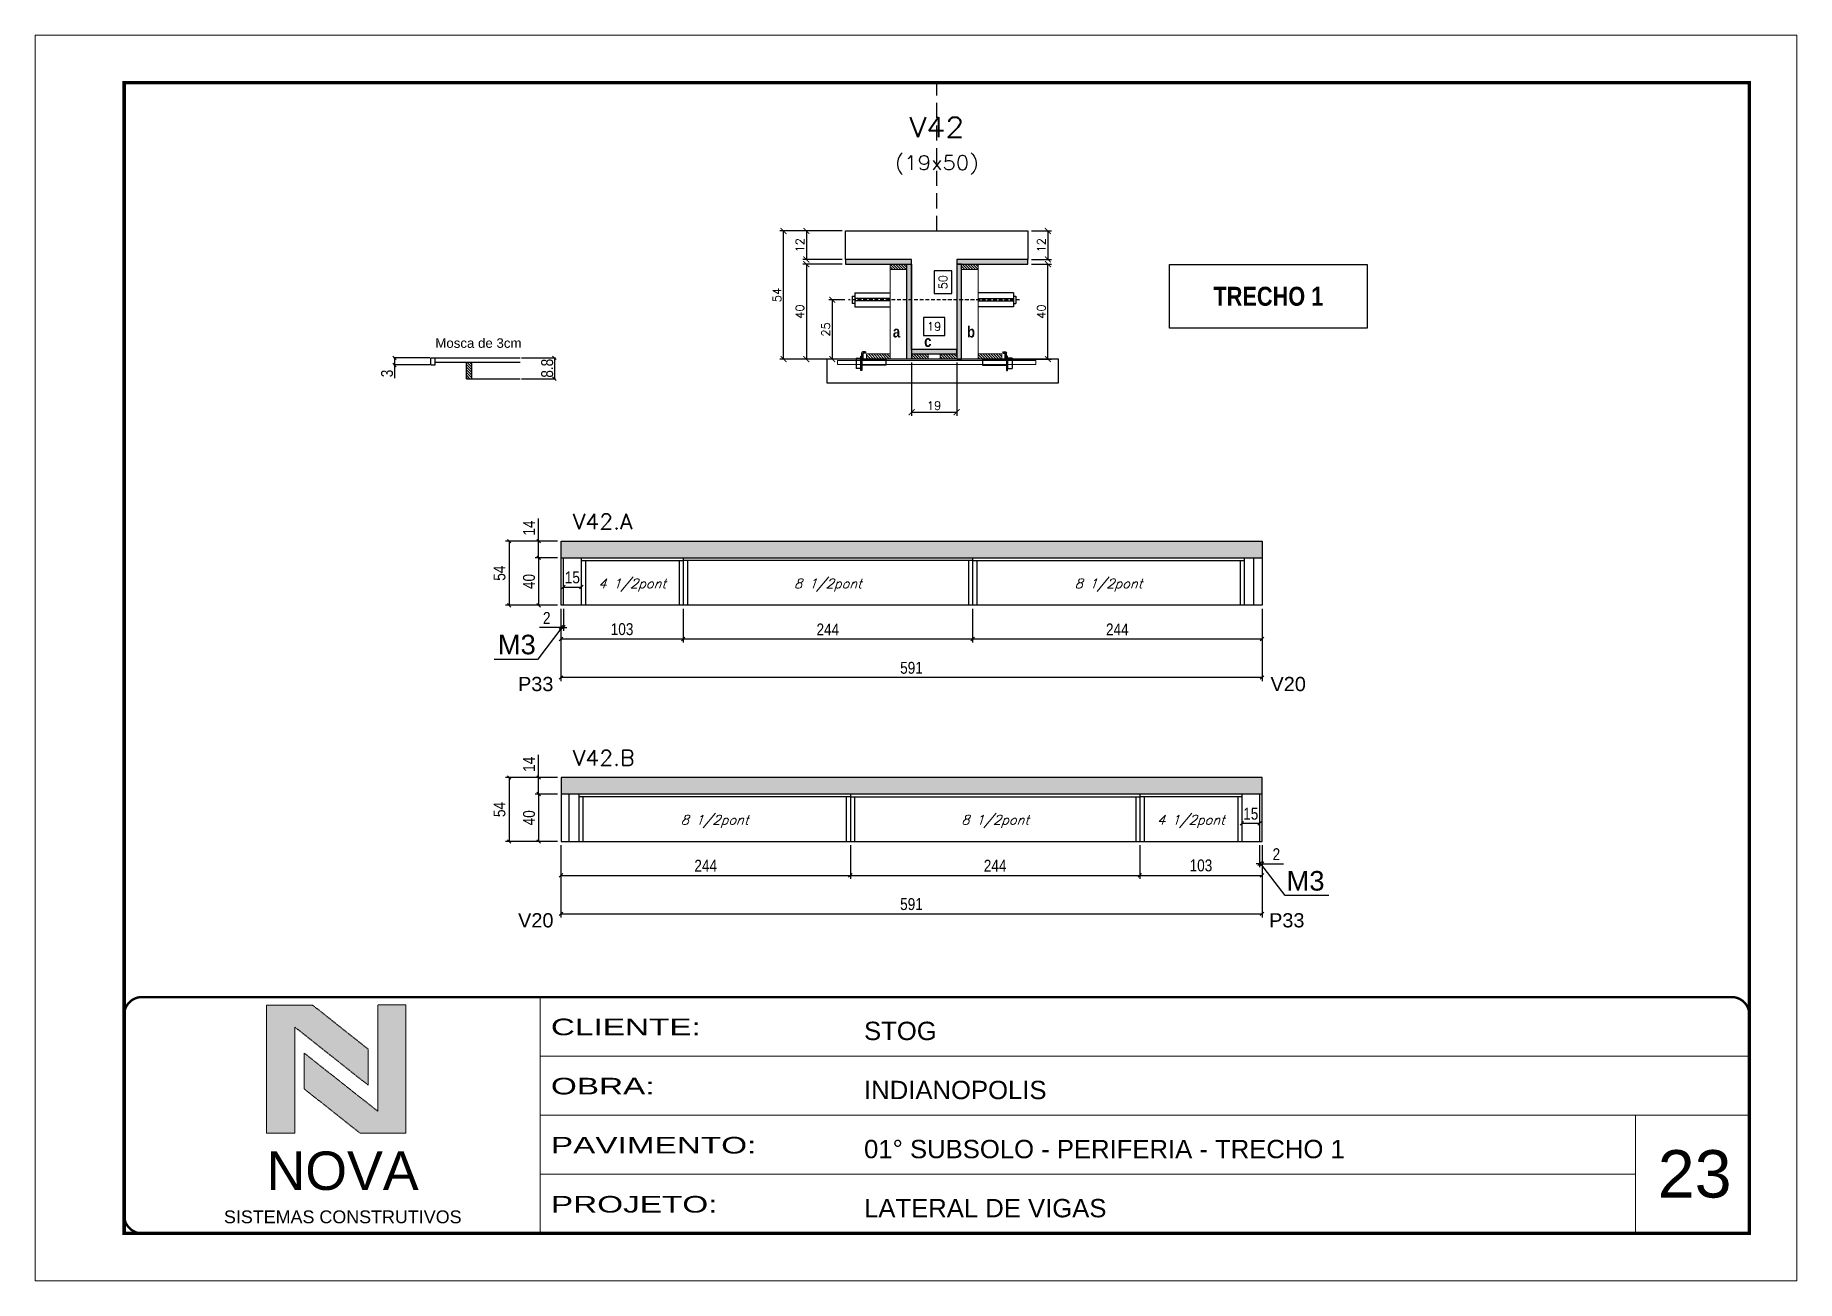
# Model space of a CAD drawing. Extents: x 0 to 6325, y 5574 to 19307.
# Drawn here: x 3170 to 4655, y 11317 to 12367 of the extents above; entities that cross this region are included whole.
import ezdxf
from ezdxf.enums import TextEntityAlignment as Align

# ---------------------------------------------------------------- set-up
doc = ezdxf.new("R2010")
doc.units = 0
for name, pattern in [('CONTINUO', [0]), ('DASHED', [0.75, 0.5, -0.25]), ('HIDDEN', [9.525, 6.35, -3.175])]:
    doc.linetypes.add(name, pattern=pattern)
for name, color, linetype in [('1', 1, 'Continuous'), ('5', 5, 'Continuous'), ('barrote', 251, 'Continuous'), ('COTA', 241, 'Continuous'), ('Cota Seção (2x)', 4, 'Continuous'), ('detalhes', 4, 'Continuous'), ('Hachura', 253, 'Continuous'), ('NOMENCLATURA', 7, 'Continuous'), ('Painéis', 200, 'Continuous'), ('presilha', 1, 'Continuous'), ('SARR_2.2x7', 40, 'Continuous'), ('SARR_3.5x7', 81, 'Continuous'), ('TENSOR', 3, 'Continuous'), ('texto', 7, 'Continuous'), ('Texto de Titulo', 7, 'Continuous'), ('Texto Qtd Sarr', 242, 'Continuous')]:
    doc.layers.add(name, color=color, linetype=linetype)
for name, color, linetype, lineweight in [('CARIMBO', 255, 'Continuous', 9), ('CARIMBO-LEGENDA', 75, 'Continuous', 15), ('CONCRETO', 251, 'Continuous', 25), ('Folhas', 255, 'Continuous', 9), ('Madeira', 126, 'Continuous', 18), ('SARRAFO DE PRESSAO', 251, 'DASHED', 9), ('SCO-___-LAJ', 2, 'Continuous', 0), ('Texto Seção', 7, 'Continuous', 15)]:
    doc.layers.add(name, color=color, linetype=linetype, lineweight=lineweight)
doc.styles.add('arial', font='arial.ttf')
doc.styles.add('COTA TECNICA', font='techl___.ttf', dxfattribs={"height": 10})
doc.styles.add('COTA TECNICA 2X', font='techl___.ttf', dxfattribs={"height": 10})
doc.styles.add('REGUA-120', font='ROMANS.shx', dxfattribs={"height": 15})
doc.styles.add('ROMANC', font='techb___.ttf', dxfattribs={"height": 2.5})
doc.styles.add('Romans', font='romans.shx')
doc.styles.get("Standard").update_dxf_attribs({"font": 'arial.ttf'})
doc.styles.add('TECNICA', font='techb___.ttf', dxfattribs={"height": 10})
doc.styles.add('Tecnologia', font='')
doc.styles.get('Tecnologia').set_extended_font_data('Forgotten Futurist')
doc.dimstyles.new('Cota Seção (2x)', dxfattribs={"dimtxt": 7, "dimasz": 5, "dimexe": 3, "dimexo": 3, "dimgap": 2, "dimtad": 3, "dimdec": 1, "dimlfac": 0.5, "dimzin": 12, "dimdsep": 46, "dimtxsty": 'Romans', "dimblk": 'ARCHTICK', "dimcen": 0, "dimclrd": 4, "dimclre": 4, "dimclrt": 1, "dimadec": 1, "dimazin": 3, "dimtfac": 1, "dimtdec": 1, "dimtmove": 0, "dimatfit": 3, "dimldrblk": 'OBLIQUE', "dimfxl": 1, "dimtolj": 1, "dimtzin": 12, "dimarcsym": 0})
doc.dimstyles.new('Cota Seção interna', dxfattribs={"dimtxt": 7, "dimasz": 6, "dimexe": 0.18, "dimexo": 2, "dimgap": -4, "dimtad": 3, "dimdec": 1, "dimlfac": 0.5, "dimzin": 12, "dimdsep": 46, "dimtxsty": 'Romans', "dimblk": 'ARCHTICK', "dimcen": 0.09, "dimse1": 1, "dimse2": 1, "dimsd1": 1, "dimsd2": 1, "dimclrd": 180, "dimclre": 5, "dimclrt": 1, "dimadec": 0, "dimazin": 3, "dimtfac": 1, "dimtdec": 1, "dimtofl": 0, "dimtmove": 0, "dimatfit": 3, "dimldrblk": 'ARCHTICK', "dimfxl": 1, "dimtolj": 1, "dimtzin": 0, "dimarcsym": 0})
doc.dimstyles.new('PAINEL', dxfattribs={"dimtxt": 10, "dimasz": 3, "dimexe": 3, "dimexo": 3, "dimgap": 3, "dimtad": 1, "dimdec": 1, "dimzin": 12, "dimdsep": 46, "dimtxsty": 'COTA TECNICA', "dimblk1": 'OBLIQUE', "dimblk2": 'OBLIQUE', "dimsah": 1, "dimcen": 0.9, "dimclrd": 4, "dimclre": 4, "dimclrt": 240, "dimadec": 1, "dimazin": 3, "dimtfac": 1, "dimtdec": 1, "dimtmove": 0, "dimatfit": 3, "dimfxl": 1, "dimtolj": 1, "dimtzin": 12, "dimarcsym": 0})
doc.dimstyles.new('SECAO', dxfattribs={"dimscale": 0.333333, "dimtxt": 5, "dimasz": 9, "dimexe": 3, "dimexo": 3, "dimgap": 3, "dimtad": 1, "dimdec": 1, "dimlfac": 0.5, "dimzin": 12, "dimdsep": 46, "dimtxsty": 'COTA TECNICA 2X', "dimblk1": 'OBLIQUE', "dimblk2": 'OBLIQUE', "dimsah": 1, "dimcen": 0.9, "dimclrd": 4, "dimclre": 4, "dimclrt": 240, "dimadec": 1, "dimazin": 3, "dimtfac": 1, "dimtdec": 1, "dimtmove": 0, "dimatfit": 3, "dimfxl": 1, "dimtolj": 1, "dimtzin": 12, "dimarcsym": 0})
pattern_1 = [(315, (26865.4202, 3864.4807), (1.12253202, 1.12253202), [])]

msp = doc.modelspace()

# ---------------------------------------------------------------- texts
at = {"layer": '5', "linetype": 'Continuous'}
for s, rotation, p in [('P33', 0.00004, (3577, 11814.21)), ('V20', 359.99996, (4211.34, 11814.21)), ('V20', 0.00004, (3577.06, 11615.01)), ('P33', 359.99996, (4210.14, 11615.01))]:
    msp.add_text(s, height=12, rotation=rotation, dxfattribs=at).set_placement(p)
at = {"layer": 'CARIMBO', "style": 'arial'}
msp.add_text('23', height=40, dxfattribs=at).set_placement((4537.86, 11387.27))
at = {"layer": 'detalhes', "style": 'TECNICA'}
for s, p in [('a', (3892.97, 12112.33)), ('b', (3955.51, 12112.31)), ('c', (3919.4, 12104.36))]:
    msp.add_text(s, height=9.6, dxfattribs=at).set_placement(p)
at = {"layer": 'NOMENCLATURA', "style": 'arial'}
msp.add_text('Mosca de 3cm', height=8, dxfattribs=at).set_placement((3507.28, 12103.6))
at = {"layer": 'NOMENCLATURA', "linetype": 'Continuous'}
for p in [(3559.93, 11845.24), (4224.88, 11646.04)]:
    msp.add_text('M3', height=16.5, dxfattribs=at).set_placement(p)
at = {"layer": 'NOMENCLATURA', "color": 2, "insert": (4209.56, 12146.96), "char_height": 16, "attachment_point": 5, "style": 'ROMANC'}
msp.add_mtext('TRECHO 1', dxfattribs=at)
at = {"layer": 'texto', "color": 2, "char_height": 8, "attachment_point": 5, "style": 'Romans'}
for s, insert in [('{\\Q19;\\C256;4 1/2pont}', (3673.25, 11903.6)), ('{\\Q19;\\C256;8 1/2pont}', (3838.25, 11903.6)), ('{\\Q19;\\C256;8 1/2pont}', (4074.75, 11903.6)), ('{\\Q19;\\C256;8 1/2pont}', (3742.75, 11704.39)), ('{\\Q19;\\C256;8 1/2pont}', (3979.25, 11704.39)), ('{\\Q19;\\C256;4 1/2pont}', (4144.25, 11704.39))]:
    msp.add_mtext(s, dxfattribs=dict(at, insert=insert))
at = {"layer": 'Texto Seção', "style": 'REGUA-120', "width": 1.05}
for s, p in [('V42.A', (3623.25, 11950.6)), ('V42.B', (3623.25, 11751.39))]:
    msp.add_text(s, height=13, dxfattribs=at).set_placement(p)

# ---------------------------------------------------------------- blocks, each defined once
blk = doc.blocks.new('A$C64660E27')
at = {"layer": 'COTA', "true_color": 0x1a1a1a}
h = blk.add_hatch(color=250, dxfattribs=at)
h.dxf.hatch_style = 1
h.paths.add_polyline_path([(185.4, -11.6), (142.4, -11.6), (142.4, -131.6), (168.8, -131.6), (168.8, -32.2), (237.7, -86.7), (237.7, -53)])
at = {"layer": 'COTA'}
h = blk.add_hatch(color=20, dxfattribs=at)
h.dxf.hatch_style = 1
h.paths.add_polyline_path([(273, -11.4), (246.6, -11.4), (246.6, -111.1), (177.7, -56.6), (177.7, -90.2), (230, -131.6), (273, -131.6)])
for p, q in [((142.4, -131.6), (142.4, -11.6)), ((142.4, -11.6), (185.4, -11.6)), ((185.4, -11.6), (237.7, -53)), ((273, -11.4), (246.6, -11.4)), ((246.6, -111.1), (246.6, -11.4)), ((273, -11.4), (273, -131.6)), ((168.8, -32.2), (237.7, -86.7)), ((168.8, -131.6), (168.8, -32.2)), ((246.6, -111.1), (177.7, -56.6)), ((177.7, -90.2), (177.7, -56.6)), ((237.7, -86.7), (237.7, -53)), ((230, -131.6), (177.7, -90.2)), ((142.4, -131.6), (168.8, -131.6)), ((273, -131.6), (230, -131.6))]:
    blk.add_line(p, q)
at = {"layer": 'CARIMBO-LEGENDA', "color": 7, "linetype": 'Continuous', "ltscale": 100, "style": 'arial'}
blk.add_text('NOVA', height=36, dxfattribs=at).set_placement((142.4, -184.8))
at = {"layer": 'CARIMBO-LEGENDA', "color": 7, "linetype": 'Continuous', "style": 'arial'}
blk.add_text('SISTEMAS CONSTRUTIVOS', height=12, dxfattribs=at).set_placement((102.5, -216))
blk = doc.blocks.new('9999999999')
at = {"color": 30, "linetype": 'CONTINUO'}
for p, q in [((98564.6, 34230.2), (98564.6, 34429.4)), ((98564.6, 34379.6), (99584, 34379.6)), ((98564.6, 34329.8), (99488, 34329.8)), ((99584, 34329.8), (99488, 34329.8)), ((99488, 34329.8), (99488, 34230.2)), ((98564.6, 34280), (99488, 34280))]:
    blk.add_line(p, q, dxfattribs=at)
at = {"color": 30, "linetype": 'CONTINUO', "const_width": 2}
blk.add_lwpolyline([(99584, 34230.2), (99584, 34414.4, 0.414214), (99569, 34429.4), (98229, 34429.4, 0.414214), (98214, 34414.4), (98214, 34245.2, 0.414214), (98229, 34230.2), (99584, 34230.2)], format="xyb", dxfattribs=at)
at = {"layer": 'Folhas'}
blk.add_lwpolyline([(98139, 34190.2), (99624, 34190.2), (99624, 35240.2), (98139, 35240.2)], close=True, dxfattribs=at)
at = {"layer": 'Folhas', "color": 30, "const_width": 3}
blk.add_lwpolyline([(98214, 34230.2), (99584, 34230.2), (99584, 35200.2), (98214, 35200.2)], close=True, dxfattribs=at)
at = {"xscale": 0.9, "yscale": 0.9, "zscale": 0.9}
blk.add_blockref('A$C64660E27', (98205.8, 34433.1), dxfattribs=at)
at = {"color": 7, "linetype": 'Continuous', "ltscale": 5, "style": 'arial'}
for s, height, p in [('STOG', 15.48, (98837.7, 34393.1)), ('INDIANOPOLIS', 15.483, (98837.7, 34343.3)), ('01° SUBSOLO - PERIFERIA - TRECHO 1', 15.483, (98837.7, 34293.5)), ('LATERAL DE VIGAS', 15.483, (98837.7, 34243.7))]:
    blk.add_text(s, height=height, dxfattribs=at).set_placement(p)
at = {"layer": 'Folhas', "color": 7, "style": 'Tecnologia', "width": 1.5}
for s, p in [('CLIENTE:', (98573.7, 34397.2)), ('OBRA:', (98573.7, 34347.3)), ('PAVIMENTO:', (98573.7, 34297.5)), ('PROJETO:', (98573.7, 34247.7))]:
    blk.add_text(s, height=14, dxfattribs=at).set_placement(p)
blk = doc.blocks.new('titulo1')
at = {"layer": 'Defpoints', "color": 252, "linetype": 'HIDDEN', "ltscale": 2}
blk.add_line((0, 0), (0, 125), dxfattribs=at)
at = {"layer": 'Defpoints', "style": 'Romans', "oblique": 15}
blk.add_attdef('FOLHA', text='', height=10, dxfattribs=at).set_placement((0, 15.6), align=Align.MIDDLE_CENTER)
at = {"layer": 'Texto Qtd Sarr', "color": 3, "style": 'Romans', "oblique": 15}
for tag, height, p in [('TITULO', 17, (0, 71.4)), ('SEÇÃO', 12, (0, 41.5))]:
    blk.add_attdef(tag, text='', height=height, dxfattribs=at).set_placement(p, align=Align.MIDDLE_CENTER)
blk = doc.blocks.new('_ArchTick')
at = {"color": 0, "linetype": 'ByBlock', "const_width": 0.15}
blk.add_lwpolyline([(-0.5, -0.5), (0.5, 0.5)], dxfattribs=at)
blk = doc.blocks.new('*D3340')
at = {"layer": 'COTA', "color": 4, "lineweight": -2, "transparency": 16777216}
for p, q in [((4009.8, 12202.1), (4026.7, 12202.1)), ((4023.7, 12202.1), (4023.7, 12178.1)), ((4009.8, 12178.1), (4026.7, 12178.1))]:
    blk.add_line(p, q, dxfattribs=at)
at = {"layer": 'Defpoints', "color": 0, "transparency": 16777216}
for p in [(4006.8, 12202.1), (4006.8, 12178.1), (4023.7, 12178.1)]:
    blk.add_point(p, dxfattribs=at)
at = {"layer": 'COTA', "color": 4, "lineweight": -2, "transparency": 16777216, "xscale": 5, "yscale": 5, "zscale": 5}
for p, rotation in [((4023.7, 12202.1), 90), ((4023.7, 12178.1), 270)]:
    blk.add_blockref('_ArchTick', p, dxfattribs=dict(at, rotation=rotation))
at = {"layer": 'COTA', "color": 1, "transparency": 16777216, "insert": (4018.2, 12190.1), "char_height": 7, "attachment_point": 5, "rotation": 90, "style": 'Romans'}
blk.add_mtext('\\A1;12', dxfattribs=at)
blk = doc.blocks.new('_Oblique')
at = {"layer": '1', "color": 0, "lineweight": -2}
blk.add_line((-0.5, -0.5), (0.5, 0.5), dxfattribs=at)
blk = doc.blocks.new('*D3341')
at = {"layer": 'COTA', "color": 4, "lineweight": -2, "transparency": 16777216}
for p, q in [((3850.2, 12202.1), (3797.8, 12202.1)), ((3800.8, 12094.1), (3800.8, 12202.1)), ((3872.2, 12094.1), (3797.8, 12094.1))]:
    blk.add_line(p, q, dxfattribs=at)
at = {"layer": 'Defpoints', "color": 0, "transparency": 16777216}
for p in [(3800.8, 12202.1), (3853.2, 12202.1), (3875.2, 12094.1)]:
    blk.add_point(p, dxfattribs=at)
at = {"layer": 'COTA', "color": 4, "lineweight": -2, "transparency": 16777216, "xscale": 5, "yscale": 5, "zscale": 5}
for p, rotation in [((3800.8, 12202.1), 90), ((3800.8, 12094.1), 270)]:
    blk.add_blockref('_ArchTick', p, dxfattribs=dict(at, rotation=rotation))
at = {"layer": 'COTA', "color": 1, "transparency": 16777216, "insert": (3795.3, 12148.1), "char_height": 7, "attachment_point": 5, "rotation": 90, "style": 'Romans'}
blk.add_mtext('\\A1;54', dxfattribs=at)
blk = doc.blocks.new('*D3342')
at = {"layer": 'COTA', "color": 4, "lineweight": -2, "transparency": 16777216}
for p, q in [((4009.8, 12174.1), (4026.7, 12174.1)), ((4023.7, 12094.1), (4023.7, 12174.1)), ((3983.4, 12094.1), (4026.7, 12094.1))]:
    blk.add_line(p, q, dxfattribs=at)
at = {"layer": 'Defpoints', "color": 0, "transparency": 16777216}
for p in [(4006.8, 12174.1), (4023.7, 12174.1), (3980.4, 12094.1)]:
    blk.add_point(p, dxfattribs=at)
at = {"layer": 'COTA', "color": 4, "lineweight": -2, "transparency": 16777216, "xscale": 5, "yscale": 5, "zscale": 5}
for p, rotation in [((4023.7, 12174.1), 90), ((4023.7, 12094.1), 270)]:
    blk.add_blockref('_ArchTick', p, dxfattribs=dict(at, rotation=rotation))
at = {"layer": 'COTA', "color": 1, "transparency": 16777216, "insert": (4018.2, 12134.1), "char_height": 7, "attachment_point": 5, "rotation": 90, "style": 'Romans'}
blk.add_mtext('\\A1;40', dxfattribs=at)
blk = doc.blocks.new('*D3343')
at = {"layer": 'Cota Seção (2x)', "color": 180, "lineweight": -2, "transparency": 16777216}
for p, q in [((3942.8, 12168.6), (3927.8, 12168.6)), ((3927.8, 12168.6), (3927.8, 12149.3)), ((3942.8, 12149.3), (3942.8, 12168.6)), ((3927.8, 12149.3), (3942.8, 12149.3))]:
    blk.add_line(p, q, dxfattribs=at)
at = {"layer": 'Defpoints', "color": 0, "transparency": 16777216}
for p in [(3946.8, 12202.1), (3957.8, 12202.1), (3957.8, 12102.1)]:
    blk.add_point(p, dxfattribs=at)
at = {"layer": 'Cota Seção (2x)', "color": 1, "transparency": 16777216, "insert": (3935.3, 12158.9), "char_height": 7, "attachment_point": 5, "rotation": 90, "style": 'Romans'}
blk.add_mtext('\\A1;50', dxfattribs=at)
blk = doc.blocks.new('*D3344')
at = {"layer": 'COTA', "color": 4, "lineweight": -2, "transparency": 16777216}
for p, q in [((3850.2, 12202.1), (3817.1, 12202.1)), ((3820.1, 12202.1), (3820.1, 12178.1)), ((3850.2, 12178.1), (3817.1, 12178.1))]:
    blk.add_line(p, q, dxfattribs=at)
at = {"layer": 'Defpoints', "color": 0, "transparency": 16777216}
for p in [(3853.2, 12202.1), (3820.1, 12178.1), (3853.2, 12178.1)]:
    blk.add_point(p, dxfattribs=at)
at = {"layer": 'COTA', "color": 4, "lineweight": -2, "transparency": 16777216, "xscale": 5, "yscale": 5, "zscale": 5}
for p, rotation in [((3820.1, 12202.1), 90), ((3820.1, 12178.1), 270)]:
    blk.add_blockref('_ArchTick', p, dxfattribs=dict(at, rotation=rotation))
at = {"layer": 'COTA', "color": 1, "transparency": 16777216, "insert": (3814.6, 12190.1), "char_height": 7, "attachment_point": 5, "rotation": 90, "style": 'Romans'}
blk.add_mtext('\\A1;12', dxfattribs=at)
blk = doc.blocks.new('*D3345')
at = {"layer": 'COTA', "color": 4, "lineweight": -2, "transparency": 16777216}
for p, q in [((3850.2, 12174.1), (3817.1, 12174.1)), ((3820.1, 12174.1), (3820.1, 12094.1)), ((3872.2, 12094.1), (3817.1, 12094.1))]:
    blk.add_line(p, q, dxfattribs=at)
at = {"layer": 'Defpoints', "color": 0, "transparency": 16777216}
for p in [(3853.2, 12174.1), (3820.1, 12094.1), (3875.2, 12094.1)]:
    blk.add_point(p, dxfattribs=at)
at = {"layer": 'COTA', "color": 4, "lineweight": -2, "transparency": 16777216, "xscale": 5, "yscale": 5, "zscale": 5}
for p, rotation in [((3820.1, 12174.1), 90), ((3820.1, 12094.1), 270)]:
    blk.add_blockref('_ArchTick', p, dxfattribs=dict(at, rotation=rotation))
at = {"layer": 'COTA', "color": 1, "transparency": 16777216, "insert": (3814.6, 12134.1), "char_height": 7, "attachment_point": 5, "rotation": 90, "style": 'Romans'}
blk.add_mtext('\\A1;40', dxfattribs=at)
blk = doc.blocks.new('PRESILHA METÁLICA 1')
at = {"layer": 'presilha'}
for p, q in [((0, 13), (6, 13)), ((0, 13), (0, 0)), ((6, 0), (0, 0)), ((6, 15.5), (7.5, 15.5)), ((6, -2.5), (6, 15.5)), ((6, 13), (6, 0)), ((7.5, 10.6), (7.5, 19.9)), ((7.5, 15.5), (7.5, -2.5)), ((37.5, 4.1), (7.5, 4.1)), ((12, 21), (8.6, 21)), ((9, 11.6), (9, 18.9)), ((12, 19.5), (9.6, 19.5)), ((37.5, 11), (9.6, 11)), ((12, 21), (12, 19.5)), ((37.5, 11), (37.5, 4.1)), ((7.5, -2.5), (6, -2.5))]:
    blk.add_line(p, q, dxfattribs=at)
for centre, radius, start, end in [((8.6, 19.9), 1.14, 90, 180), ((9.6, 18.9), 0.57, 90, 180), ((9.6, 11.6), 0.57, 180, 270)]:
    blk.add_arc(centre, radius, start, end, dxfattribs=at)
blk = doc.blocks.new('*D3346')
at = {"layer": 'COTA', "color": 4, "lineweight": -2, "transparency": 16777216}
for p, q in [((3908.8, 12091.1), (3908.8, 12046.4)), ((3946.8, 12091.1), (3946.8, 12046.4)), ((3908.8, 12049.4), (3946.8, 12049.4))]:
    blk.add_line(p, q, dxfattribs=at)
at = {"layer": 'Defpoints', "color": 0, "transparency": 16777216}
for p in [(3908.8, 12094.1), (3946.8, 12094.1), (3946.8, 12049.4)]:
    blk.add_point(p, dxfattribs=at)
at = {"layer": 'COTA', "color": 4, "lineweight": -2, "transparency": 16777216, "xscale": 5, "yscale": 5, "zscale": 5, "rotation": 180}
blk.add_blockref('_ArchTick', (3908.8, 12049.4), dxfattribs=at)
at = {"layer": 'COTA', "color": 4, "lineweight": -2, "transparency": 16777216, "xscale": 5, "yscale": 5, "zscale": 5}
blk.add_blockref('_ArchTick', (3946.8, 12049.4), dxfattribs=at)
at = {"layer": 'COTA', "color": 1, "transparency": 16777216, "insert": (3927.8, 12054.9), "char_height": 7, "attachment_point": 5, "style": 'Romans'}
blk.add_mtext('\\A1;19', dxfattribs=at)
blk = doc.blocks.new('*D3086')
at = {"layer": 'Cota Seção (2x)', "color": 180, "lineweight": -2, "transparency": 16777216}
for p, q in [((3936.8, 12129.1), (3918.8, 12129.1)), ((3918.8, 12129.1), (3918.8, 12114.1)), ((3936.8, 12114.1), (3936.8, 12129.1)), ((3918.8, 12114.1), (3936.8, 12114.1))]:
    blk.add_line(p, q, dxfattribs=at)
at = {"layer": 'Defpoints', "color": 0, "transparency": 16777216}
for p in [(3946.8, 12110.1), (3908.8, 12094.1), (3946.8, 12094.1)]:
    blk.add_point(p, dxfattribs=at)
at = {"layer": 'Cota Seção (2x)', "color": 1, "transparency": 16777216, "insert": (3927.8, 12121.6), "char_height": 7, "attachment_point": 5, "style": 'Romans'}
blk.add_mtext('\\A1;19', dxfattribs=at)
blk = doc.blocks.new('*D3087')
at = {"layer": 'COTA', "color": 4, "lineweight": -2, "transparency": 16777216}
for p, q in [((3613.2, 11883.6), (3613.2, 11822.7)), ((4204.2, 11883.6), (4204.2, 11822.7)), ((4204.2, 11825.7), (3613.2, 11825.7))]:
    blk.add_line(p, q, dxfattribs=at)
at = {"layer": 'Defpoints', "color": 0, "transparency": 16777216}
for p in [(3613.2, 11886.6), (4204.2, 11886.6), (3613.2, 11825.7)]:
    blk.add_point(p, dxfattribs=at)
at = {"layer": 'COTA', "color": 4, "lineweight": -2, "transparency": 16777216, "xscale": 3, "yscale": 3, "zscale": 3, "rotation": 180}
blk.add_blockref('_Oblique', (3613.2, 11825.7), dxfattribs=at)
at = {"layer": 'COTA', "color": 4, "lineweight": -2, "transparency": 16777216, "xscale": 3, "yscale": 3, "zscale": 3}
blk.add_blockref('_Oblique', (4204.2, 11825.7), dxfattribs=at)
at = {"layer": 'COTA', "color": 240, "transparency": 16777216, "insert": (3908.7, 11833.8), "char_height": 10, "attachment_point": 5, "style": 'COTA TECNICA'}
blk.add_mtext('\\A1;591', dxfattribs=at)
blk = doc.blocks.new('*D4266')
at = {"layer": 'COTA', "color": 4, "lineweight": -2, "transparency": 16777216}
for p, q in [((3960.2, 11883.6), (3960.2, 11855.1)), ((4204.2, 11883.6), (4204.2, 11855.1)), ((4204.2, 11858.1), (3960.2, 11858.1))]:
    blk.add_line(p, q, dxfattribs=at)
at = {"layer": 'Defpoints', "color": 0, "transparency": 16777216}
for p in [(3960.2, 11886.6), (4204.2, 11886.6), (3960.2, 11858.1)]:
    blk.add_point(p, dxfattribs=at)
at = {"layer": 'COTA', "color": 4, "lineweight": -2, "transparency": 16777216, "xscale": 3, "yscale": 3, "zscale": 3, "rotation": 180}
blk.add_blockref('_Oblique', (3960.2, 11858.1), dxfattribs=at)
at = {"layer": 'COTA', "color": 4, "lineweight": -2, "transparency": 16777216, "xscale": 3, "yscale": 3, "zscale": 3}
blk.add_blockref('_Oblique', (4204.2, 11858.1), dxfattribs=at)
at = {"layer": 'COTA', "color": 240, "transparency": 16777216, "insert": (4082.2, 11866.2), "char_height": 10, "attachment_point": 5, "style": 'COTA TECNICA'}
blk.add_mtext('\\A1;244', dxfattribs=at)
blk = doc.blocks.new('*D4267')
at = {"layer": 'COTA', "color": 4, "lineweight": -2, "transparency": 16777216}
for p, q in [((3716.2, 11883.6), (3716.2, 11855.1)), ((3960.2, 11883.6), (3960.2, 11855.1)), ((3960.2, 11858.1), (3716.2, 11858.1))]:
    blk.add_line(p, q, dxfattribs=at)
at = {"layer": 'Defpoints', "color": 0, "transparency": 16777216}
for p in [(3716.2, 11886.6), (3960.2, 11886.6), (3716.2, 11858.1)]:
    blk.add_point(p, dxfattribs=at)
at = {"layer": 'COTA', "color": 4, "lineweight": -2, "transparency": 16777216, "xscale": 3, "yscale": 3, "zscale": 3, "rotation": 180}
blk.add_blockref('_Oblique', (3716.2, 11858.1), dxfattribs=at)
at = {"layer": 'COTA', "color": 4, "lineweight": -2, "transparency": 16777216, "xscale": 3, "yscale": 3, "zscale": 3}
blk.add_blockref('_Oblique', (3960.2, 11858.1), dxfattribs=at)
at = {"layer": 'COTA', "color": 240, "transparency": 16777216, "insert": (3838.2, 11866.2), "char_height": 10, "attachment_point": 5, "style": 'COTA TECNICA'}
blk.add_mtext('\\A1;244', dxfattribs=at)
blk = doc.blocks.new('*D3088')
at = {"layer": 'COTA', "color": 4, "lineweight": -2, "transparency": 16777216}
for p, q in [((3613.2, 11883.6), (3613.2, 11855.1)), ((3716.2, 11883.6), (3716.2, 11855.1)), ((3716.2, 11858.1), (3613.2, 11858.1))]:
    blk.add_line(p, q, dxfattribs=at)
at = {"layer": 'Defpoints', "color": 0, "transparency": 16777216}
for p in [(3613.2, 11886.6), (3716.2, 11886.6), (3613.2, 11858.1)]:
    blk.add_point(p, dxfattribs=at)
at = {"layer": 'COTA', "color": 4, "lineweight": -2, "transparency": 16777216, "xscale": 3, "yscale": 3, "zscale": 3, "rotation": 180}
blk.add_blockref('_Oblique', (3613.2, 11858.1), dxfattribs=at)
at = {"layer": 'COTA', "color": 4, "lineweight": -2, "transparency": 16777216, "xscale": 3, "yscale": 3, "zscale": 3}
blk.add_blockref('_Oblique', (3716.2, 11858.1), dxfattribs=at)
at = {"layer": 'COTA', "color": 240, "transparency": 16777216, "insert": (3664.7, 11866.4), "char_height": 10, "attachment_point": 5, "style": 'COTA TECNICA'}
blk.add_mtext('\\A1;103', dxfattribs=at)
blk = doc.blocks.new('*D4268')
at = {"layer": 'COTA', "color": 4, "lineweight": -2, "transparency": 16777216}
for p, q in [((3610.2, 11926.6), (3591.4, 11926.6)), ((3594.4, 11926.6), (3594.4, 11886.6)), ((3610.2, 11886.6), (3591.4, 11886.6))]:
    blk.add_line(p, q, dxfattribs=at)
at = {"layer": 'Defpoints', "color": 0, "transparency": 16777216}
for p in [(3613.2, 11926.6), (3594.4, 11886.6), (3613.2, 11886.6)]:
    blk.add_point(p, dxfattribs=at)
at = {"layer": 'COTA', "color": 4, "lineweight": -2, "transparency": 16777216, "xscale": 3, "yscale": 3, "zscale": 3}
for p, rotation in [((3594.4, 11926.6), 90), ((3594.4, 11886.6), 270)]:
    blk.add_blockref('_Oblique', p, dxfattribs=dict(at, rotation=rotation))
at = {"layer": 'COTA', "color": 240, "transparency": 16777216, "insert": (3586.3, 11906.6), "char_height": 10, "attachment_point": 5, "rotation": 90, "style": 'COTA TECNICA'}
blk.add_mtext('\\A1;40', dxfattribs=at)
blk = doc.blocks.new('*D4269')
at = {"layer": 'COTA', "color": 4, "lineweight": -2, "transparency": 16777216}
for p, q in [((3594.4, 11940.6), (3594.4, 11959.7)), ((3610.2, 11940.6), (3591.4, 11940.6)), ((3594.4, 11926.6), (3594.4, 11940.6)), ((3610.2, 11926.6), (3591.4, 11926.6))]:
    blk.add_line(p, q, dxfattribs=at)
at = {"layer": 'Defpoints', "color": 0, "transparency": 16777216}
for p in [(3594.4, 11940.6), (3613.2, 11940.6), (3613.2, 11926.6)]:
    blk.add_point(p, dxfattribs=at)
at = {"layer": 'COTA', "color": 4, "lineweight": -2, "transparency": 16777216, "xscale": 3, "yscale": 3, "zscale": 3}
for p, rotation in [((3594.4, 11940.6), 90), ((3594.4, 11926.6), 270)]:
    blk.add_blockref('_Oblique', p, dxfattribs=dict(at, rotation=rotation))
at = {"layer": 'COTA', "color": 240, "transparency": 16777216, "insert": (3586.3, 11951.7), "char_height": 10, "attachment_point": 5, "rotation": 90, "style": 'COTA TECNICA'}
blk.add_mtext('\\A1;14', dxfattribs=at)
blk = doc.blocks.new('*D3089')
at = {"layer": 'COTA', "color": 4, "lineweight": -2, "transparency": 16777216}
for p, q in [((3610.2, 11940.6), (3566.5, 11940.6)), ((3569.5, 11940.6), (3569.5, 11886.6)), ((3610.2, 11886.6), (3566.5, 11886.6))]:
    blk.add_line(p, q, dxfattribs=at)
at = {"layer": 'Defpoints', "color": 0, "transparency": 16777216}
for p in [(3613.2, 11940.6), (3569.5, 11886.6), (3613.2, 11886.6)]:
    blk.add_point(p, dxfattribs=at)
at = {"layer": 'COTA', "color": 4, "lineweight": -2, "transparency": 16777216, "xscale": 3, "yscale": 3, "zscale": 3}
for p, rotation in [((3569.5, 11940.6), 90), ((3569.5, 11886.6), 270)]:
    blk.add_blockref('_Oblique', p, dxfattribs=dict(at, rotation=rotation))
at = {"layer": 'COTA', "color": 240, "transparency": 16777216, "insert": (3561.4, 11913.6), "char_height": 10, "attachment_point": 5, "rotation": 90, "style": 'COTA TECNICA'}
blk.add_mtext('\\A1;54', dxfattribs=at)
blk = doc.blocks.new('*D4276')
at = {"layer": 'COTA', "color": 4, "lineweight": -2, "transparency": 16777216}
for p, q in [((3579.8, 12095.2), (3608.7, 12095.2)), ((3607.7, 12095.2), (3607.7, 12077.6)), ((3579.8, 12077.6), (3608.7, 12077.6))]:
    blk.add_line(p, q, dxfattribs=at)
at = {"layer": 'Defpoints', "color": 0, "transparency": 16777216}
for p in [(3578.8, 12095.2), (3578.8, 12077.6), (3607.7, 12077.6)]:
    blk.add_point(p, dxfattribs=at)
at = {"layer": 'COTA', "color": 4, "lineweight": -2, "transparency": 16777216, "xscale": 3, "yscale": 3, "zscale": 3}
for p, rotation in [((3607.7, 12095.2), 90), ((3607.7, 12077.6), 270)]:
    blk.add_blockref('_Oblique', p, dxfattribs=dict(at, rotation=rotation))
at = {"layer": 'COTA', "color": 240, "transparency": 16777216, "insert": (3601.6, 12086.4), "char_height": 10, "attachment_point": 5, "rotation": 90, "style": 'COTA TECNICA 2X'}
blk.add_mtext('\\A1;8.8', dxfattribs=at)
blk = doc.blocks.new('*D4277')
at = {"layer": 'COTA', "color": 4, "lineweight": -2, "transparency": 16777216}
for p, q in [((3502.6, 12095.2), (3471.9, 12095.2)), ((3502.6, 12089.2), (3471.9, 12089.2)), ((3472.9, 12095.2), (3472.9, 12089.2)), ((3472.9, 12089.2), (3472.9, 12077.9))]:
    blk.add_line(p, q, dxfattribs=at)
at = {"layer": 'Defpoints', "color": 0, "transparency": 16777216}
for p in [(3472.9, 12089.2), (3503.6, 12095.2), (3503.6, 12089.2)]:
    blk.add_point(p, dxfattribs=at)
at = {"layer": 'COTA', "color": 4, "lineweight": -2, "transparency": 16777216, "xscale": 3, "yscale": 3, "zscale": 3}
for p, rotation in [((3472.9, 12095.2), 90), ((3472.9, 12089.2), 270)]:
    blk.add_blockref('_Oblique', p, dxfattribs=dict(at, rotation=rotation))
at = {"layer": 'COTA', "color": 240, "transparency": 16777216, "insert": (3466.6, 12082), "char_height": 10, "attachment_point": 5, "rotation": 90, "style": 'COTA TECNICA 2X'}
blk.add_mtext('\\A1;3', dxfattribs=at)
blk = doc.blocks.new('*D4272')
at = {"layer": 'COTA', "color": 4, "lineweight": -2, "transparency": 16777216}
for p, q in [((3613.2, 11883.6), (3613.2, 11864.9)), ((3615.2, 11883.6), (3615.2, 11864.9)), ((3613.2, 11867.9), (3595.1, 11867.9)), ((3615.2, 11867.9), (3613.2, 11867.9)), ((3615.2, 11867.9), (3618.2, 11867.9))]:
    blk.add_line(p, q, dxfattribs=at)
at = {"layer": 'Defpoints', "color": 0, "transparency": 16777216}
for p in [(3613.2, 11886.6), (3615.2, 11886.6), (3613.2, 11867.9)]:
    blk.add_point(p, dxfattribs=at)
at = {"layer": 'COTA', "color": 4, "lineweight": -2, "transparency": 16777216, "xscale": 3, "yscale": 3, "zscale": 3}
blk.add_blockref('_Oblique', (3613.2, 11867.9), dxfattribs=at)
at = {"layer": 'COTA', "color": 4, "lineweight": -2, "transparency": 16777216, "xscale": 3, "yscale": 3, "zscale": 3, "rotation": 180}
blk.add_blockref('_Oblique', (3615.2, 11867.9), dxfattribs=at)
at = {"layer": 'COTA', "color": 240, "transparency": 16777216, "insert": (3601.2, 11875.9), "char_height": 10, "attachment_point": 5, "style": 'COTA TECNICA'}
blk.add_mtext('\\A1;2', dxfattribs=at)
blk = doc.blocks.new('*D4273')
at = {"layer": 'COTA', "color": 4, "lineweight": -2, "transparency": 16777216}
blk.add_line((3615.2, 11901.9), (3630.3, 11901.9), dxfattribs=at)
at = {"layer": 'Defpoints', "color": 0, "transparency": 16777216}
for p in [(3615.2, 11901.9), (3630.3, 11901.9), (3630.3, 11901.9)]:
    blk.add_point(p, dxfattribs=at)
at = {"layer": 'COTA', "color": 4, "lineweight": -2, "transparency": 16777216, "xscale": 3, "yscale": 3, "zscale": 3, "rotation": 180}
blk.add_blockref('_Oblique', (3615.2, 11901.9), dxfattribs=at)
at = {"layer": 'COTA', "color": 4, "lineweight": -2, "transparency": 16777216, "xscale": 3, "yscale": 3, "zscale": 3}
blk.add_blockref('_Oblique', (3630.3, 11901.9), dxfattribs=at)
at = {"layer": 'COTA', "color": 240, "transparency": 16777216, "insert": (3622.8, 11910), "char_height": 10, "attachment_point": 5, "style": 'COTA TECNICA'}
blk.add_mtext('\\A1;15', dxfattribs=at)
blk = doc.blocks.new('*D3090')
at = {"layer": 'COTA', "color": 4, "lineweight": -2, "transparency": 16777216}
for p, q in [((3613.2, 11684.4), (3613.2, 11623.5)), ((4204.2, 11684.4), (4204.2, 11623.5)), ((3613.2, 11626.5), (4204.2, 11626.5))]:
    blk.add_line(p, q, dxfattribs=at)
at = {"layer": 'Defpoints', "color": 0, "transparency": 16777216}
for p in [(3613.2, 11687.4), (4204.2, 11687.4), (4204.2, 11626.5)]:
    blk.add_point(p, dxfattribs=at)
at = {"layer": 'COTA', "color": 4, "lineweight": -2, "transparency": 16777216, "xscale": 3, "yscale": 3, "zscale": 3, "rotation": 180}
blk.add_blockref('_Oblique', (3613.2, 11626.5), dxfattribs=at)
at = {"layer": 'COTA', "color": 4, "lineweight": -2, "transparency": 16777216, "xscale": 3, "yscale": 3, "zscale": 3}
blk.add_blockref('_Oblique', (4204.2, 11626.5), dxfattribs=at)
at = {"layer": 'COTA', "color": 240, "transparency": 16777216, "insert": (3908.7, 11634.6), "char_height": 10, "attachment_point": 5, "style": 'COTA TECNICA'}
blk.add_mtext('\\A1;591', dxfattribs=at)
blk = doc.blocks.new('*D4274')
at = {"layer": 'COTA', "color": 4, "lineweight": -2, "transparency": 16777216}
for p, q in [((3613.2, 11684.4), (3613.2, 11655.9)), ((3857.2, 11684.4), (3857.2, 11655.9)), ((3613.2, 11658.9), (3857.2, 11658.9))]:
    blk.add_line(p, q, dxfattribs=at)
at = {"layer": 'Defpoints', "color": 0, "transparency": 16777216}
for p in [(3613.2, 11687.4), (3857.2, 11687.4), (3857.2, 11658.9)]:
    blk.add_point(p, dxfattribs=at)
at = {"layer": 'COTA', "color": 4, "lineweight": -2, "transparency": 16777216, "xscale": 3, "yscale": 3, "zscale": 3, "rotation": 180}
blk.add_blockref('_Oblique', (3613.2, 11658.9), dxfattribs=at)
at = {"layer": 'COTA', "color": 4, "lineweight": -2, "transparency": 16777216, "xscale": 3, "yscale": 3, "zscale": 3}
blk.add_blockref('_Oblique', (3857.2, 11658.9), dxfattribs=at)
at = {"layer": 'COTA', "color": 240, "transparency": 16777216, "insert": (3735.2, 11667), "char_height": 10, "attachment_point": 5, "style": 'COTA TECNICA'}
blk.add_mtext('\\A1;244', dxfattribs=at)
blk = doc.blocks.new('*D4275')
at = {"layer": 'COTA', "color": 4, "lineweight": -2, "transparency": 16777216}
for p, q in [((3857.2, 11684.4), (3857.2, 11655.9)), ((4101.2, 11684.4), (4101.2, 11655.9)), ((3857.2, 11658.9), (4101.2, 11658.9))]:
    blk.add_line(p, q, dxfattribs=at)
at = {"layer": 'Defpoints', "color": 0, "transparency": 16777216}
for p in [(3857.2, 11687.4), (4101.2, 11687.4), (4101.2, 11658.9)]:
    blk.add_point(p, dxfattribs=at)
at = {"layer": 'COTA', "color": 4, "lineweight": -2, "transparency": 16777216, "xscale": 3, "yscale": 3, "zscale": 3, "rotation": 180}
blk.add_blockref('_Oblique', (3857.2, 11658.9), dxfattribs=at)
at = {"layer": 'COTA', "color": 4, "lineweight": -2, "transparency": 16777216, "xscale": 3, "yscale": 3, "zscale": 3}
blk.add_blockref('_Oblique', (4101.2, 11658.9), dxfattribs=at)
at = {"layer": 'COTA', "color": 240, "transparency": 16777216, "insert": (3979.2, 11667), "char_height": 10, "attachment_point": 5, "style": 'COTA TECNICA'}
blk.add_mtext('\\A1;244', dxfattribs=at)
blk = doc.blocks.new('*D3091')
at = {"layer": 'COTA', "color": 4, "lineweight": -2, "transparency": 16777216}
for p, q in [((4101.2, 11684.4), (4101.2, 11655.9)), ((4204.2, 11684.4), (4204.2, 11655.9)), ((4101.2, 11658.9), (4204.2, 11658.9))]:
    blk.add_line(p, q, dxfattribs=at)
at = {"layer": 'Defpoints', "color": 0, "transparency": 16777216}
for p in [(4101.2, 11687.4), (4204.2, 11687.4), (4204.2, 11658.9)]:
    blk.add_point(p, dxfattribs=at)
at = {"layer": 'COTA', "color": 4, "lineweight": -2, "transparency": 16777216, "xscale": 3, "yscale": 3, "zscale": 3, "rotation": 180}
blk.add_blockref('_Oblique', (4101.2, 11658.9), dxfattribs=at)
at = {"layer": 'COTA', "color": 4, "lineweight": -2, "transparency": 16777216, "xscale": 3, "yscale": 3, "zscale": 3}
blk.add_blockref('_Oblique', (4204.2, 11658.9), dxfattribs=at)
at = {"layer": 'COTA', "color": 240, "transparency": 16777216, "insert": (4152.7, 11667.2), "char_height": 10, "attachment_point": 5, "style": 'COTA TECNICA'}
blk.add_mtext('\\A1;103', dxfattribs=at)
blk = doc.blocks.new('*D3092')
at = {"layer": 'COTA', "color": 4, "lineweight": -2, "transparency": 16777216}
for p, q in [((3610.2, 11727.4), (3591.4, 11727.4)), ((3594.4, 11727.4), (3594.4, 11687.4)), ((3610.2, 11687.4), (3591.4, 11687.4))]:
    blk.add_line(p, q, dxfattribs=at)
at = {"layer": 'Defpoints', "color": 0, "transparency": 16777216}
for p in [(3613.2, 11727.4), (3594.4, 11687.4), (3613.2, 11687.4)]:
    blk.add_point(p, dxfattribs=at)
at = {"layer": 'COTA', "color": 4, "lineweight": -2, "transparency": 16777216, "xscale": 3, "yscale": 3, "zscale": 3}
for p, rotation in [((3594.4, 11727.4), 90), ((3594.4, 11687.4), 270)]:
    blk.add_blockref('_Oblique', p, dxfattribs=dict(at, rotation=rotation))
at = {"layer": 'COTA', "color": 240, "transparency": 16777216, "insert": (3586.3, 11707.4), "char_height": 10, "attachment_point": 5, "rotation": 90, "style": 'COTA TECNICA'}
blk.add_mtext('\\A1;40', dxfattribs=at)
blk = doc.blocks.new('*D3093')
at = {"layer": 'COTA', "color": 4, "lineweight": -2, "transparency": 16777216}
for p, q in [((3594.4, 11741.4), (3594.4, 11760.5)), ((3610.2, 11741.4), (3591.4, 11741.4)), ((3594.4, 11727.4), (3594.4, 11741.4)), ((3610.2, 11727.4), (3591.4, 11727.4))]:
    blk.add_line(p, q, dxfattribs=at)
at = {"layer": 'Defpoints', "color": 0, "transparency": 16777216}
for p in [(3594.4, 11741.4), (3613.2, 11741.4), (3613.2, 11727.4)]:
    blk.add_point(p, dxfattribs=at)
at = {"layer": 'COTA', "color": 4, "lineweight": -2, "transparency": 16777216, "xscale": 3, "yscale": 3, "zscale": 3}
for p, rotation in [((3594.4, 11741.4), 90), ((3594.4, 11727.4), 270)]:
    blk.add_blockref('_Oblique', p, dxfattribs=dict(at, rotation=rotation))
at = {"layer": 'COTA', "color": 240, "transparency": 16777216, "insert": (3586.3, 11752.5), "char_height": 10, "attachment_point": 5, "rotation": 90, "style": 'COTA TECNICA'}
blk.add_mtext('\\A1;14', dxfattribs=at)
blk = doc.blocks.new('*D3094')
at = {"layer": 'COTA', "color": 4, "lineweight": -2, "transparency": 16777216}
for p, q in [((3610.2, 11741.4), (3566.5, 11741.4)), ((3569.5, 11741.4), (3569.5, 11687.4)), ((3610.2, 11687.4), (3566.5, 11687.4))]:
    blk.add_line(p, q, dxfattribs=at)
at = {"layer": 'Defpoints', "color": 0, "transparency": 16777216}
for p in [(3613.2, 11741.4), (3569.5, 11687.4), (3613.2, 11687.4)]:
    blk.add_point(p, dxfattribs=at)
at = {"layer": 'COTA', "color": 4, "lineweight": -2, "transparency": 16777216, "xscale": 3, "yscale": 3, "zscale": 3}
for p, rotation in [((3569.5, 11741.4), 90), ((3569.5, 11687.4), 270)]:
    blk.add_blockref('_Oblique', p, dxfattribs=dict(at, rotation=rotation))
at = {"layer": 'COTA', "color": 240, "transparency": 16777216, "insert": (3561.4, 11714.4), "char_height": 10, "attachment_point": 5, "rotation": 90, "style": 'COTA TECNICA'}
blk.add_mtext('\\A1;54', dxfattribs=at)
blk = doc.blocks.new('*D4270')
at = {"layer": 'COTA', "color": 4, "lineweight": -2, "transparency": 16777216}
for p, q in [((4202.2, 11684.4), (4202.2, 11665.7)), ((4204.2, 11684.4), (4204.2, 11665.7)), ((4202.2, 11668.7), (4199.2, 11668.7)), ((4202.2, 11668.7), (4204.2, 11668.7)), ((4204.2, 11668.7), (4222.4, 11668.7))]:
    blk.add_line(p, q, dxfattribs=at)
at = {"layer": 'Defpoints', "color": 0, "transparency": 16777216}
for p in [(4202.2, 11687.4), (4204.2, 11687.4), (4204.2, 11668.7)]:
    blk.add_point(p, dxfattribs=at)
at = {"layer": 'COTA', "color": 4, "lineweight": -2, "transparency": 16777216, "xscale": 3, "yscale": 3, "zscale": 3}
blk.add_blockref('_Oblique', (4202.2, 11668.7), dxfattribs=at)
at = {"layer": 'COTA', "color": 4, "lineweight": -2, "transparency": 16777216, "xscale": 3, "yscale": 3, "zscale": 3, "rotation": 180}
blk.add_blockref('_Oblique', (4204.2, 11668.7), dxfattribs=at)
at = {"layer": 'COTA', "color": 240, "transparency": 16777216, "insert": (4216.3, 11676.7), "char_height": 10, "attachment_point": 5, "style": 'COTA TECNICA'}
blk.add_mtext('\\A1;2', dxfattribs=at)
blk = doc.blocks.new('*D4271')
at = {"layer": 'COTA', "color": 4, "lineweight": -2, "transparency": 16777216}
blk.add_line((4202.2, 11702.7), (4187.2, 11702.7), dxfattribs=at)
at = {"layer": 'Defpoints', "color": 0, "transparency": 16777216}
for p in [(4187.2, 11702.7), (4187.2, 11702.7), (4202.2, 11702.7)]:
    blk.add_point(p, dxfattribs=at)
at = {"layer": 'COTA', "color": 4, "lineweight": -2, "transparency": 16777216, "xscale": 3, "yscale": 3, "zscale": 3, "rotation": 180}
blk.add_blockref('_Oblique', (4187.2, 11702.7), dxfattribs=at)
at = {"layer": 'COTA', "color": 4, "lineweight": -2, "transparency": 16777216, "xscale": 3, "yscale": 3, "zscale": 3}
blk.add_blockref('_Oblique', (4202.2, 11702.7), dxfattribs=at)
at = {"layer": 'COTA', "color": 240, "transparency": 16777216, "insert": (4194.7, 11710.8), "char_height": 10, "attachment_point": 5, "style": 'COTA TECNICA'}
blk.add_mtext('\\A1;15', dxfattribs=at)
blk = doc.blocks.new('*D4160')
at = {"layer": 'COTA', "color": 4, "lineweight": -2, "transparency": 16777216}
for p, q in [((3852.5, 12144.1), (3838.9, 12144.1)), ((3841.9, 12144.1), (3841.9, 12094.1)), ((3857.5, 12094.1), (3838.9, 12094.1))]:
    blk.add_line(p, q, dxfattribs=at)
at = {"layer": 'Defpoints', "color": 0, "transparency": 16777216}
for p in [(3855.5, 12144.1), (3841.9, 12094.1), (3860.5, 12094.1)]:
    blk.add_point(p, dxfattribs=at)
at = {"layer": 'COTA', "color": 4, "lineweight": -2, "transparency": 16777216, "xscale": 5, "yscale": 5, "zscale": 5}
for p, rotation in [((3841.9, 12144.1), 90), ((3841.9, 12094.1), 270)]:
    blk.add_blockref('_ArchTick', p, dxfattribs=dict(at, rotation=rotation))
at = {"layer": 'COTA', "color": 1, "transparency": 16777216, "insert": (3836.4, 12119.1), "char_height": 7, "attachment_point": 5, "rotation": 90, "style": 'Romans'}
blk.add_mtext('\\A1;25', dxfattribs=at)

# ---------------------------------------------------------------- dimensions: what is measured, and where the dimension line sits
at = {"layer": 'COTA'}
for base, p1, p2, angle, dimstyle, picture, middle in [((3800.82, 12202.12), (3875.2, 12094.12), (3853.2, 12202.12), 90, 'Cota Seção (2x)', '*D3341', (3795.32, 12148.12)), ((3820.14, 12178.12), (3853.2, 12202.12), (3853.2, 12178.12), 90, 'Cota Seção (2x)', '*D3344', (3814.64, 12190.12)), ((4023.67, 12178.12), (4006.8, 12202.12), (4006.8, 12178.12), 90, 'Cota Seção (2x)', '*D3340', (4018.17, 12190.12)), ((3820.14, 12094.12), (3853.2, 12174.12), (3875.2, 12094.12), 90, 'Cota Seção (2x)', '*D3345', (3814.64, 12134.12)), ((4023.67, 12174.12), (3980.4, 12094.12), (4006.8, 12174.12), 90, 'Cota Seção (2x)', '*D3342', (4018.17, 12134.12)), ((3841.94, 12094.12), (3855.5, 12144.09), (3860.5, 12094.12), 90, 'Cota Seção (2x)', '*D4160', (3836.44, 12119.11)), ((3472.87, 12089.19), (3503.6, 12095.19), (3503.6, 12089.19), 90, 'SECAO', '*D4277', (3466.65, 12082.03)), ((3594.36, 11940.6), (3613.25, 11926.6), (3613.25, 11940.6), 90, 'PAINEL', '*D4269', (3586.29, 11951.66)), ((3569.54, 11886.6), (3613.25, 11940.6), (3613.25, 11886.6), 90, 'PAINEL', '*D3089', (3561.43, 11913.6)), ((3594.36, 11886.6), (3613.25, 11926.6), (3613.25, 11886.6), 90, 'PAINEL', '*D4268', (3586.26, 11906.6)), ((3594.36, 11741.39), (3613.25, 11727.39), (3613.25, 11741.39), 90, 'PAINEL', '*D3093', (3586.29, 11752.45)), ((3569.54, 11687.39), (3613.25, 11741.39), (3613.25, 11687.39), 90, 'PAINEL', '*D3094', (3561.43, 11714.39)), ((3594.36, 11687.39), (3613.25, 11727.39), (3613.25, 11687.39), 90, 'PAINEL', '*D3092', (3586.26, 11707.39)), ((4204.25, 11626.5), (3613.25, 11687.39), (4204.25, 11687.39), 180, 'PAINEL', '*D3090', (3908.75, 11634.64)), ((3857.25, 11658.93), (3613.25, 11687.39), (3857.25, 11687.39), 180, 'PAINEL', '*D4274', (3735.25, 11667.01)), ((4101.25, 11658.93), (3857.25, 11687.39), (4101.25, 11687.39), 180, 'PAINEL', '*D4275', (3979.25, 11667.01)), ((4204.25, 11658.93), (4101.25, 11687.39), (4204.25, 11687.39), 180, 'PAINEL', '*D3091', (4152.75, 11667.15)), ((4204.25, 11668.69), (4202.25, 11687.39), (4204.25, 11687.39), 180, 'PAINEL', '*D4270', (4216.31, 11676.69))]:
    dim = msp.add_linear_dim(base=base, p1=p1, p2=p2, angle=angle, dimstyle=dimstyle, dxfattribs=at)
    dim.commit()
    dim.dimension.update_dxf_attribs({"geometry": picture, "text_midpoint": middle})
for base, p1, p2, angle, dimstyle, picture, middle in [((3607.69, 12077.59), (3578.79, 12095.19), (3578.79, 12077.59), 90, 'SECAO', '*D4276', (3607.69, 12086.39)), ((4187.25, 11702.66), (4202.25, 11702.66), (4187.25, 11702.66), 180, 'PAINEL', '*D4271', (4194.75, 11702.66))]:
    dim = msp.add_linear_dim(base=base, p1=p1, p2=p2, angle=angle, dimstyle=dimstyle, dxfattribs=at)
    dim.commit()
    dim.dimension.update_dxf_attribs({"geometry": picture, "text_midpoint": middle, "dimtype": 160})
for base, p1, p2, dimstyle, picture, middle in [((3946.8, 12049.4), (3908.8, 12094.12), (3946.8, 12094.12), 'Cota Seção (2x)', '*D3346', (3927.8, 12054.9)), ((3613.25, 11867.9), (3615.25, 11886.6), (3613.25, 11886.6), 'PAINEL', '*D4272', (3601.19, 11875.9)), ((3613.25, 11825.71), (4204.25, 11886.6), (3613.25, 11886.6), 'PAINEL', '*D3087', (3908.75, 11833.85)), ((3613.25, 11858.14), (3716.25, 11886.6), (3613.25, 11886.6), 'PAINEL', '*D3088', (3664.75, 11866.36)), ((3716.25, 11858.14), (3960.25, 11886.6), (3716.25, 11886.6), 'PAINEL', '*D4267', (3838.25, 11866.21)), ((3960.25, 11858.14), (4204.25, 11886.6), (3960.25, 11886.6), 'PAINEL', '*D4266', (4082.25, 11866.21))]:
    dim = msp.add_linear_dim(base=base, p1=p1, p2=p2, dimstyle=dimstyle, dxfattribs=at)
    dim.commit()
    dim.dimension.update_dxf_attribs({"geometry": picture, "text_midpoint": middle})
dim = msp.add_linear_dim(base=(3630.25, 11901.86), p1=(3615.25, 11901.86), p2=(3630.25, 11901.86), dimstyle='PAINEL', dxfattribs=at)
dim.commit()
dim.dimension.update_dxf_attribs({"geometry": '*D4273', "text_midpoint": (3622.75, 11901.86), "dimtype": 160})
at = {"layer": 'Cota Seção (2x)'}
dim = msp.add_linear_dim(base=(3946.8, 12202.12), p1=(3957.8, 12102.12), p2=(3957.8, 12202.12), angle=90, dimstyle='Cota Seção interna', dxfattribs=at)
dim.commit()
dim.dimension.update_dxf_attribs({"geometry": '*D3343', "text_midpoint": (3946.8, 12158.93), "dimtype": 160})
dim = msp.add_linear_dim(base=(3946.8, 12110.12), p1=(3908.8, 12094.12), p2=(3946.8, 12094.12), dimstyle='Cota Seção interna', dxfattribs=at)
dim.commit()
dim.dimension.update_dxf_attribs({"geometry": '*D3086', "text_midpoint": (3927.8, 12110.12), "dimtype": 160})

# ---------------------------------------------------------------- hatches: boundary and pattern name
at = {"layer": 'COTA'}
h = msp.add_hatch(dxfattribs=at)
h.set_pattern_fill('AR-CONC', color=256, scale=0.03)
h.set_pattern_definition([(50, (1542.5, 11.0985), (5.46554, -0.4781726), [0.5715, -6.2865]), (355, (1542.5, 11.0985), (-1.0573026, 5.7317054), [0.4572, -5.0292175]), (100.451445, (1542.9555, 11.0587), (4.4082374, 5.2535326), [0.4857003, -5.3427073]), (46.1842, (1542.5, 12.6225), (8.1323712, -1.26127), [0.85725, -9.42975]), (96.63556, (1543.178, 12.5174), (7.122124, 7.4227837), [0.7285507, -8.014068]), (351.18415, (1542.5, 12.6225), (7.122124, 7.422784), [0.685799, -7.543792]), (21, (1543.262, 12.2415), (4.5484317, -3.067956), [0.5715, -6.2865]), (326, (1543.262, 12.2415), (1.8540609, 5.525639), [0.4572, -5.0292]), (71.451445, (1543.641, 11.986), (6.4024926, 2.457683), [0.4857003, -5.3426981]), (37.5, (1542.5, 11.0985), (0.0926581, 2.53665117), [0, -4.96824, 0, -5.1054, 0, -5.04825]), (7.5, (1542.5, 11.0985), (2.0045899, 3.00541724), [0, -2.91084, 0, -4.85394, 0, -1.92405]), (327.5, (1540.8007, 11.0985), (4.06771786, -0.17186232), [0, -1.905, 0, -5.9436, 0, -7.8867]), (317.5, (1540.0387, 11.0985), (4.4438754, 0.7627947), [0, -2.4765, 0, -3.94716, 0, -5.6007])])
h.paths.add_polyline_path([(3613.25, 11940.6), (3613.25, 11926.6), (4204.25, 11926.6), (4204.25, 11940.6)])
h = msp.add_hatch(dxfattribs=at)
h.set_pattern_fill('AR-CONC', color=256, scale=0.03)
h.set_pattern_definition([(50, (1542.5, -188.107), (5.46554, -0.4781726), [0.5715, -6.2865]), (355, (1542.5, -188.107), (-1.0573026, 5.7317054), [0.4572, -5.0292175]), (100.451445, (1542.9555, -188.147), (4.4082374, 5.2535326), [0.4857003, -5.3427073]), (46.1842, (1542.5, -186.583), (8.1323712, -1.26127), [0.85725, -9.42975]), (96.63556, (1543.178, -186.688), (7.122124, 7.4227837), [0.7285507, -8.014068]), (351.18415, (1542.5, -186.583), (7.122124, 7.422784), [0.685799, -7.543792]), (21, (1543.262, -186.964), (4.5484317, -3.067956), [0.5715, -6.2865]), (326, (1543.262, -186.964), (1.8540609, 5.525639), [0.4572, -5.0292]), (71.451445, (1543.641, -187.2197), (6.4024926, 2.457683), [0.4857003, -5.3426981]), (37.5, (1542.5, -188.107), (0.0926581, 2.53665117), [0, -4.96824, 0, -5.1054, 0, -5.04825]), (7.5, (1542.5, -188.107), (2.0045899, 3.00541724), [0, -2.91084, 0, -4.85394, 0, -1.92405]), (327.5, (1540.8007, -188.107), (4.06771786, -0.17186232), [0, -1.905, 0, -5.9436, 0, -7.8867]), (317.5, (1540.0387, -188.107), (4.4438754, 0.7627947), [0, -2.4765, 0, -3.94716, 0, -5.6007])])
h.paths.add_polyline_path([(3613.25, 11741.39), (3613.25, 11727.39), (4204.25, 11727.39), (4204.25, 11741.39)])
at = {"layer": 'Hachura'}
h = msp.add_hatch(color=256, dxfattribs=at)
h.dxf.hatch_style = 1
h.paths.add_polyline_path([(3908.8, 12174.12), (3908.8, 12178.12), (3853.2, 12178.12), (3853.2, 12174.12)])
h = msp.add_hatch(color=256, dxfattribs=at)
h.dxf.hatch_style = 1
h.paths.add_polyline_path([(4006.8, 12174.12), (4006.8, 12178.12), (3946.8, 12178.12), (3946.8, 12174.12)])
h = msp.add_hatch(dxfattribs=at)
h.set_pattern_fill('ANSI31', color=256, scale=0.5, angle=270, style=0)
h.set_pattern_definition([(315, (26865.4202, 3866.4807), (1.12253202, 1.12253202), [])])
h.paths.add_polyline_path([(3904.8, 12169.72), (3904.8, 12174.12), (3890.8, 12174.12), (3890.8, 12169.72)])
h = msp.add_hatch(color=256, dxfattribs=at)
h.dxf.hatch_style = 1
h.paths.add_polyline_path([(3904.8, 12174.12), (3908.8, 12174.12), (3908.8, 12094.12), (3904.8, 12094.12)])
h = msp.add_hatch(color=256, dxfattribs=at)
h.dxf.hatch_style = 1
h.paths.add_polyline_path([(3950.8, 12174.12), (3946.8, 12174.12), (3946.8, 12094.12), (3950.8, 12094.12)])
h = msp.add_hatch(dxfattribs=at)
h.set_pattern_fill('ANSI31', color=256, scale=0.5, angle=270, style=0)
h.set_pattern_definition([(315, (26865.4202, 3866.4807), (1.12253202, 1.12253202), [])])
h.paths.add_polyline_path([(3950.8, 12169.72), (3950.8, 12174.12), (3964.8, 12174.12), (3964.8, 12169.72)])
h = msp.add_hatch(dxfattribs=at)
h.set_pattern_fill('ANSI31', color=256, scale=0.5, angle=270, style=0)
h.set_pattern_definition([(315, (26865.4202, 3864.4807), (1.12253202, 1.12253202), [])])
h.paths.add_polyline_path([(3870.8, 12094.12), (3870.8, 12098.52), (3890.8, 12098.52), (3890.8, 12094.12)])
h = msp.add_hatch(color=256, dxfattribs=at)
h.dxf.hatch_style = 1
h.paths.add_polyline_path([(3946.8, 12098.52), (3946.8, 12102.12), (3908.8, 12102.12), (3908.8, 12098.52)])
h = msp.add_hatch(dxfattribs=at)
h.set_pattern_fill('ANSI31', color=256, scale=0.5, angle=270, style=0)
h.set_pattern_definition(pattern_1)
h.paths.add_polyline_path([(3908.8, 12094.12), (3908.8, 12098.52), (3922.8, 12098.52), (3922.8, 12094.12)])
h = msp.add_hatch(dxfattribs=at)
h.set_pattern_fill('ANSI31', color=256, scale=0.5, angle=270, style=0)
h.set_pattern_definition(pattern_1)
h.paths.add_polyline_path([(3946.8, 12094.12), (3946.8, 12098.52), (3932.8, 12098.52), (3932.8, 12094.12)])
h = msp.add_hatch(dxfattribs=at)
h.set_pattern_fill('ANSI31', color=256, scale=0.5, angle=270, style=0)
h.set_pattern_definition(pattern_1)
h.paths.add_polyline_path([(3984.8, 12094.12), (3984.8, 12098.52), (3964.8, 12098.52), (3964.8, 12094.12)])
at = {"layer": 'SARR_2.2x7'}
h = msp.add_hatch(dxfattribs=at)
h.set_pattern_fill('ANSI31', color=256, scale=0.5, angle=90)
h.set_pattern_definition([(135, (84.069, 7741.905), (-1.122532, -1.122532), [])])
h.paths.add_polyline_path([(3538, 12091.59), (3533.6, 12091.59), (3533.6, 12077.59), (3538, 12077.59)])

# ---------------------------------------------------------------- linework, layer by layer
at = {"ltscale": 3}
for p, q in [((3860.8, 12150.09), (3860.8, 12138.09)), ((3860.8, 12150.09), (3890.8, 12150.09)), ((3994.8, 12150.09), (3964.8, 12150.09)), ((3994.8, 12150.09), (3994.8, 12138.09)), ((3858.8, 12147.09), (3858.8, 12141.09)), ((3858.8, 12147.09), (3860.8, 12147.09)), ((3860.8, 12141.09), (3858.8, 12141.09)), ((3890.8, 12145.09), (3860.8, 12145.09)), ((3890.8, 12143.09), (3860.8, 12143.09)), ((3860.8, 12138.09), (3890.8, 12138.09)), ((3964.8, 12145.09), (3994.8, 12145.09)), ((3964.8, 12143.09), (3994.8, 12143.09)), ((3994.8, 12138.09), (3964.8, 12138.09)), ((3994.8, 12147.09), (3996.8, 12147.09)), ((3994.8, 12141.09), (3996.8, 12141.09)), ((3996.8, 12147.09), (3996.8, 12141.09))]:
    msp.add_line(p, q, dxfattribs=at)
at = {"layer": '1', "color": 6}
for p, q in [((3503.6, 12089.19), (3503.6, 12095.19)), ((3503.6, 12095.19), (3578.79, 12095.19)), ((3503.6, 12089.19), (3507.2, 12089.19)), ((3507.2, 12089.19), (3507.2, 12095.19)), ((3507.2, 12091.59), (3578.79, 12091.59)), ((3533.6, 12077.59), (3578.79, 12077.59))]:
    msp.add_line(p, q, dxfattribs=at)
at = {"layer": 'barrote'}
msp.add_lwpolyline([(3837.34, 12074.12), (4032.53, 12074.12), (4032.53, 12094.12), (3837.34, 12094.12)], close=True, dxfattribs=at)
at = {"layer": 'CONCRETO'}
msp.add_lwpolyline([(3853.2, 12178.12), (3853.2, 12202.12), (4006.8, 12202.12), (4006.8, 12178.12), (3946.8, 12178.12), (3946.8, 12102.12), (3908.8, 12102.12), (3908.8, 12178.12)], close=True, dxfattribs=at)
at = {"layer": 'COTA'}
for p, q in [((3533.6, 12077.59), (3533.6, 12091.59)), ((3538, 12077.59), (3538, 12091.59)), ((3613.25, 11926.6), (3613.25, 11940.6)), ((3613.25, 11940.6), (4204.25, 11940.6)), ((4204.25, 11940.6), (4204.25, 11926.6)), ((4204.25, 11741.39), (3613.25, 11741.39)), ((3613.25, 11741.39), (3613.25, 11727.39)), ((4204.25, 11727.39), (4204.25, 11741.39))]:
    msp.add_line(p, q, dxfattribs=at)
msp.add_lwpolyline([(4126.17, 12173.79), (4292.95, 12173.79), (4292.95, 12120.13), (4126.17, 12120.13)], close=True, dxfattribs=at)
at = {"layer": 'Madeira'}
for points in [[(3904.8, 12169.72), (3904.8, 12174.12), (3890.8, 12174.12), (3890.8, 12169.72)], [(3904.8, 12174.12), (3890.8, 12174.12), (3890.8, 12094.12), (3904.8, 12094.12)], [(3950.8, 12169.72), (3950.8, 12174.12), (3964.8, 12174.12), (3964.8, 12169.72)], [(3950.8, 12174.12), (3964.8, 12174.12), (3964.8, 12094.12), (3950.8, 12094.12)], [(3870.8, 12094.12), (3870.8, 12098.52), (3890.8, 12098.52), (3890.8, 12094.12)], [(3908.8, 12094.12), (3908.8, 12098.52), (3922.8, 12098.52), (3922.8, 12094.12)], [(3946.8, 12094.12), (3946.8, 12098.52), (3932.8, 12098.52), (3932.8, 12094.12)], [(3984.8, 12094.12), (3984.8, 12098.52), (3964.8, 12098.52), (3964.8, 12094.12)]]:
    msp.add_lwpolyline(points, close=True, dxfattribs=at)
at = {"layer": 'NOMENCLATURA', "linetype": 'Continuous'}
for points in [[(3557, 11841.05), (3593.9, 11841.05), (3614.25, 11867.9)], [(4260.5, 11641.84), (4223.6, 11641.84), (4203.25, 11668.69)]]:
    msp.add_lwpolyline(points, dxfattribs=at)
at = {"layer": 'Painéis', "linetype": 'ByBlock'}
for p, q in [((3613.25, 11926.6), (4204.25, 11926.6)), ((3613.25, 11886.6), (3613.25, 11926.6)), ((3615.25, 11886.6), (3615.25, 11926.6)), ((3716.25, 11926.6), (3716.25, 11886.6)), ((3960.25, 11926.6), (3960.25, 11886.6)), ((4204.25, 11926.6), (4204.25, 11886.6)), ((4204.25, 11886.6), (3613.25, 11886.6)), ((4204.25, 11727.39), (3613.25, 11727.39)), ((3613.25, 11727.39), (3613.25, 11687.39)), ((3857.25, 11727.39), (3857.25, 11687.39)), ((4101.25, 11727.39), (4101.25, 11687.39)), ((4202.25, 11687.39), (4202.25, 11727.39)), ((4204.25, 11687.39), (4204.25, 11727.39)), ((3613.25, 11687.39), (4204.25, 11687.39))]:
    msp.add_line(p, q, dxfattribs=at)
at = {"layer": 'Painéis'}
for points in [[(3908.8, 12174.12), (3908.8, 12178.12), (3853.2, 12178.12), (3853.2, 12174.12)], [(4006.8, 12174.12), (4006.8, 12178.12), (3946.8, 12178.12), (3946.8, 12174.12)], [(3904.8, 12174.12), (3908.8, 12174.12), (3908.8, 12094.12), (3904.8, 12094.12)], [(3950.8, 12174.12), (3946.8, 12174.12), (3946.8, 12094.12), (3950.8, 12094.12)], [(3946.8, 12098.52), (3946.8, 12102.12), (3908.8, 12102.12), (3908.8, 12098.52)]]:
    msp.add_lwpolyline(points, close=True, dxfattribs=at)
at = {"layer": 'SARR_2.2x7', "linetype": 'Continuous'}
for p, q in [((4197.25, 11886.6), (4197.25, 11926.6)), ((3630.25, 11924.4), (3716.25, 11924.4)), ((3960.25, 11924.4), (3716.25, 11924.4)), ((3960.25, 11924.4), (4189.25, 11924.4)), ((3620.25, 11687.39), (3620.25, 11727.39)), ((3857.25, 11725.19), (3628.25, 11725.19)), ((3857.25, 11725.19), (4101.25, 11725.19)), ((4187.25, 11725.19), (4101.25, 11725.19))]:
    msp.add_line(p, q, dxfattribs=at)
at = {"layer": 'SARR_3.5x7'}
for p, q in [((3630.25, 11926.6), (3630.25, 11886.6)), ((4189.25, 11926.6), (4189.25, 11886.6)), ((3633.75, 11924.4), (3633.75, 11886.6)), ((3712.75, 11924.4), (3712.75, 11886.6)), ((3719.75, 11924.4), (3719.75, 11886.6)), ((3956.75, 11924.4), (3956.75, 11886.6)), ((3963.75, 11924.4), (3963.75, 11886.6)), ((4185.75, 11924.4), (4185.75, 11886.6)), ((3628.25, 11727.39), (3628.25, 11687.39)), ((3631.75, 11725.19), (3631.75, 11687.39)), ((3853.75, 11725.19), (3853.75, 11687.39)), ((3860.75, 11725.19), (3860.75, 11687.39)), ((4097.75, 11725.19), (4097.75, 11687.39)), ((4104.75, 11725.19), (4104.75, 11687.39)), ((4183.75, 11725.19), (4183.75, 11687.39)), ((4187.25, 11727.39), (4187.25, 11687.39))]:
    msp.add_line(p, q, dxfattribs=at)
at = {"layer": 'SCO-___-LAJ', "color": 1}
msp.add_lwpolyline([(3846.35, 12092.79), (4013.65, 12092.79), (4013.65, 12089.59), (3846.35, 12089.59)], close=True, dxfattribs=at)
at = {"layer": 'TENSOR', "linetype": 'HIDDEN', "ltscale": 0.5}
msp.add_line((3999.8, 12144.09), (3855.5, 12144.09), dxfattribs=at)

# ---------------------------------------------------------------- block references
at = {"layer": 'presilha', "yscale": 0.6666666666666666, "zscale": 0.6666666666666666}
for p, xscale in [((3861.93, 12086.16), 0.6666666666666666), ((3993.67, 12086.16), -0.6666666666666666)]:
    msp.add_blockref('PRESILHA METÁLICA 1', p, dxfattribs=dict(at, xscale=xscale))
at = {"layer": 'SARRAFO DE PRESSAO', "color": 6, "linetype": 'ByBlock'}
msp.add_blockref('9999999999', (-94968.98, -22873.08), dxfattribs=at)
at = {"layer": 'Texto Seção'}
ref = msp.add_blockref('titulo1', (3930, 12202.12), dxfattribs=at)
ref.add_attrib('TITULO', 'V42', dxfattribs={"layer": 'Texto de Titulo', "color": 7, "height": 17, "style": 'Romans', "width": 1.1}).set_placement((3930, 12289.62), align=Align.MIDDLE_CENTER)
ref.add_attrib('SEÇÃO', '(19x50)', dxfattribs={"layer": 'Texto de Titulo', "color": 7, "height": 12, "style": 'Romans', "width": 1.1}).set_placement((3930, 12259.62), align=Align.MIDDLE_CENTER)

msp.set_redraw_order([(e.dxf.handle, doc.entitydb.next_handle()) for e in msp.query("TEXT MTEXT ATTDEF DIMENSION ARC_DIMENSION")])  # texts and dimensions are drawn at this point

doc.saveas('drawing.dxf')
